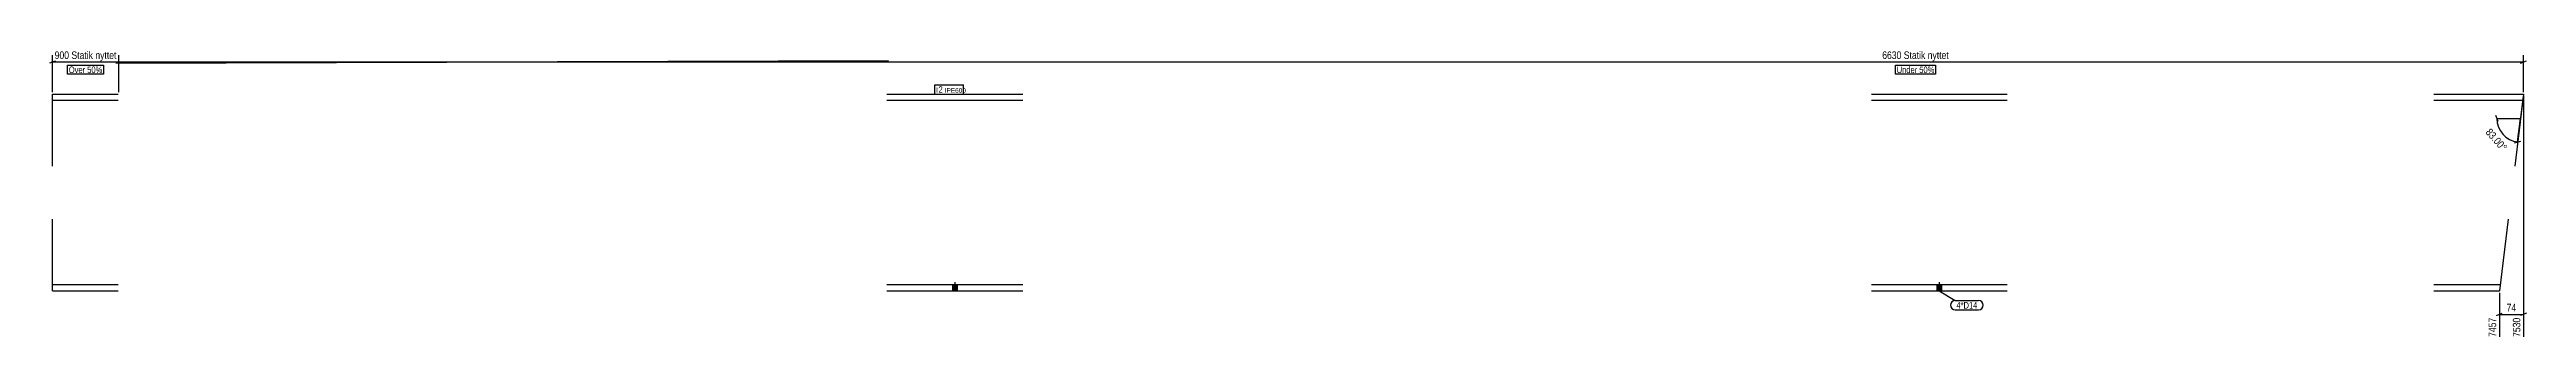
# Model space of a CAD drawing. Header units: millimetres. Extents: x 18 to 21592, y 13 to 894.
# Drawn here: x 18 to 7566, y 13 to 894 of the extents above; entities that cross this region are included whole.
import ezdxf

# ---------------------------------------------------------------- set-up
doc = ezdxf.new("R2010")
doc.units = ezdxf.units.MM
for name, color, linetype in [('MÅLSÆTNING', 7, 'Continuous'), ('STÅL', 7, 'Continuous'), ('TEKST', 7, 'Continuous')]:
    doc.layers.add(name, color=color, linetype=linetype)
doc.styles.add('Arial Narrow', font='ARIALN.TTF', dxfattribs={"height": 0.2})

msp = doc.modelspace()

# ---------------------------------------------------------------- hatches: boundary and pattern name
at = {"layer": 'STÅL', "linetype": 'Continuous'}
for points in [[(2770, 158.1), (2784, 158.1), (2784, 177.1), (2770, 177.1)], [(2770, 158.1), (2784, 158.1), (2784, 177.1), (2770, 177.1)], [(5770, 158.1), (5784, 158.1), (5784, 177.1), (5770, 177.1)], [(5770, 158.1), (5784, 158.1), (5784, 177.1), (5770, 177.1)]]:
    msp.add_hatch(color=3, dxfattribs=at).paths.add_polyline_path(points)

# ---------------------------------------------------------------- linework, layer by layer
at = {"layer": 'MÅLSÆTNING', "color": 7, "linetype": 'Continuous'}
for p, q in [((36, 859.9), (18, 852.7)), ((27, 764.1), (27, 877.6)), ((27, 856.3), (228.8, 856.3)), ((2574.8, 859.9), (219.8, 852.7)), ((219.8, 852.7), (2574.8, 859.9)), ((228.8, 764.3), (228.8, 877.6)), ((228.8, 764.3), (228.8, 877.6)), ((228.8, 856.3), (7557.5, 856.3)), ((7548.5, 852.7), (7566.5, 859.9)), ((7557.5, 764.1), (7557.5, 877.6)), ((7480, 674.9), (7472.8, 692.9)), ((7476.4, 683.9), (7548.4, 683.9)), ((7556.7, 752.1), (7539.6, 612.5)), ((7539.6, 612.5), (7548.4, 683.9)), ((7557.5, 752.1), (7557.5, 18)), ((7530.2, 610), (7548.9, 614.9)), ((7483.8, 152.1), (7483.8, 18)), ((7474.8, 83.1), (7492.8, 90.3)), ((7483.8, 86.7), (7557.5, 86.7)), ((7566.5, 90.3), (7548.5, 83.1))]:
    msp.add_line(p, q, dxfattribs=at)
msp.add_arc((7548.4, 683.9), 72, 180, 263, dxfattribs=at)
at = {"layer": 'STÅL', "color": 2, "linetype": 'Continuous'}
for p, q in [((27, 539.1), (27, 758.1)), ((27, 758.1), (227, 758.1)), ((2570, 758.1), (2984, 758.1)), ((5570, 758.1), (5984, 758.1)), ((7283.8, 758.1), (7557.5, 758.1)), ((7557.5, 758.1), (7530.6, 539.1)), ((227, 739.1), (27, 739.1)), ((2984, 739.1), (2570, 739.1)), ((5984, 739.1), (5570, 739.1)), ((7555.1, 739.1), (7283.8, 739.1)), ((27, 158.1), (27, 377.1)), ((7510.7, 377.1), (7483.8, 158.1)), ((227, 177.1), (27, 177.1)), ((27, 158.1), (227, 158.1)), ((2984, 177.1), (2570, 177.1)), ((2570, 158.1), (2984, 158.1)), ((5984, 177.1), (5570, 177.1)), ((5570, 158.1), (5984, 158.1)), ((7486.1, 177.1), (7283.8, 177.1)), ((7283.8, 158.1), (7483.8, 158.1))]:
    msp.add_line(p, q, dxfattribs=at)
at = {"layer": 'STÅL', "color": 3, "linetype": 'Continuous'}
for p, q in [((2770, 177.1), (2770, 158.1)), ((2770, 177.1), (2770, 158.1)), ((2777, 185.1), (2777, 158.1)), ((2777, 185.1), (2777, 158.1)), ((2784, 177.1), (2784, 158.1)), ((2784, 177.1), (2784, 158.1)), ((5770, 177.1), (5770, 158.1)), ((5770, 177.1), (5770, 158.1)), ((5777, 185.1), (5777, 158.1)), ((5777, 185.1), (5777, 158.1)), ((5784, 177.1), (5784, 158.1)), ((5784, 177.1), (5784, 158.1))]:
    msp.add_line(p, q, dxfattribs=at)

# ---------------------------------------------------------------- next in the draw order: wipeouts: each hides what was drawn before it
at = {"color": 0}
for points, layer in [([(227, 860.8), (227, 894.4), (28.8, 894.4), (28.8, 860.8)], 'MÅLSÆTNING'), ([(5811.1, 860.8), (5811.1, 894.4), (5598.3, 894.4), (5598.3, 860.8)], 'MÅLSÆTNING'), ([(7492, 575.1), (7517.1, 597.4), (7458.7, 663.5), (7433.5, 641.2)], 'MÅLSÆTNING'), ([(7540, 91.2), (7540, 124.8), (7501.2, 124.8), (7501.2, 91.2)], 'MÅLSÆTNING'), ([(2739.9, 762.3), (2739.9, 783.3), (2719.5, 783.3), (2719.5, 762.3)], 'TEKST'), ([(5893.1, 104.4), (5893.1, 125.4), (5829.2, 125.4), (5829.2, 104.4)], 'TEKST')]:
    msp.add_wipeout(points, dxfattribs=at).dxf.layer = layer

# ---------------------------------------------------------------- next in the draw order: texts
at = {"layer": 'MÅLSÆTNING', "color": 3, "style": 'Arial Narrow'}
msp.add_text('83.00°', height=22.91, rotation=-48.50088, dxfattribs=at).set_placement((7440.3, 640.8))

# ---------------------------------------------------------------- next in the draw order: wipeouts: each hides what was drawn before it
at = {"color": 0, "linetype": 'Continuous'}
for points in [[(179, 822.5), (179, 843.5), (76.7, 843.5), (76.7, 822.5)], [(5762.3, 822.5), (5762.3, 843.5), (5647.2, 843.5), (5647.2, 822.5)], [(7479, 81.3), (7445.4, 81.3), (7445.4, 13.2), (7479, 13.2)], [(7552.7, 81.3), (7519.1, 81.3), (7519.1, 13.2), (7552.7, 13.2)]]:
    msp.add_wipeout(points, dxfattribs=at).dxf.layer = 'MÅLSÆTNING'
at = {"color": 0}
for points in [[(2739.9, 762.3), (2739.9, 783.3), (2719.5, 783.3), (2719.5, 762.3)], [(5893.1, 104.4), (5893.1, 125.4), (5829.2, 125.4), (5829.2, 104.4)]]:
    msp.add_wipeout(points, dxfattribs=at).dxf.layer = 'TEKST'

# ---------------------------------------------------------------- next in the draw order: linework, layer by layer
at = {"layer": 'TEKST', "color": 7, "linetype": 'Continuous'}
for p, q in [((5776.8, 158.1), (5825.6, 129)), ((5825.6, 129), (5896.7, 129)), ((5825.6, 100.8), (5896.7, 100.8))]:
    msp.add_line(p, q, dxfattribs=at)
for centre, start, end in [((5825.6, 114.9), 90, 270), ((5896.7, 114.9), 270, 90)]:
    msp.add_arc(centre, 14.1, start, end, dxfattribs=at)

# ---------------------------------------------------------------- next in the draw order: texts
at = {"layer": 'MÅLSÆTNING', "color": 3, "style": 'Arial Narrow'}
msp.add_text('74', height=22.91, dxfattribs=at).set_placement((7506, 96))
at = {"layer": 'MÅLSÆTNING', "color": 3, "linetype": 'Continuous', "style": 'Arial Narrow'}
for s, p in [('7457', (7474.2, 18)), ('7530', (7547.9, 18))]:
    msp.add_text(s, height=22.91, rotation=90.00021, dxfattribs=at).set_placement(p)
at = {"layer": 'TEKST', "color": 3, "style": 'Arial Narrow'}
msp.add_text('4*D14', height=20.04, dxfattribs=at).set_placement((5829.2, 104.4))

# ---------------------------------------------------------------- next in the draw order: wipeouts: each hides what was drawn before it
at = {"color": 0, "linetype": 'Continuous'}
for points in [[(179, 822.5), (179, 843.5), (76.7, 843.5), (76.7, 822.5)], [(5762.3, 822.5), (5762.3, 843.5), (5647.2, 843.5), (5647.2, 822.5)]]:
    msp.add_wipeout(points, dxfattribs=at).dxf.layer = 'MÅLSÆTNING'
at = {"color": 0}
msp.add_wipeout([(2800.2, 762.3), (2800.2, 777.3), (2746.2, 777.3), (2746.2, 762.3)], dxfattribs=at).dxf.layer = 'TEKST'

# ---------------------------------------------------------------- next in the draw order: linework, layer by layer
at = {"layer": 'MÅLSÆTNING', "color": 7, "linetype": 'Continuous'}
for points in [[(73.1, 818.9), (73.1, 847.1), (182.6, 847.1), (182.6, 818.9), (73.1, 818.9)], [(5643.6, 818.9), (5643.6, 847.1), (5765.9, 847.1), (5765.9, 818.9), (5643.6, 818.9)]]:
    msp.add_lwpolyline(points, close=True, dxfattribs=at)

# ---------------------------------------------------------------- next in the draw order: texts
at = {"layer": 'MÅLSÆTNING', "color": 3, "style": 'Arial Narrow'}
for s, p in [('900 Statik nyttet', (33.6, 865.6)), ('6630 Statik nyttet', (5603.1, 865.6))]:
    msp.add_text(s, height=22.906, dxfattribs=at).set_placement(p)
at = {"layer": 'MÅLSÆTNING', "color": 7, "linetype": 'Continuous', "style": 'Arial Narrow'}
for s, p in [('Over 50%', (76.7, 822.5)), ('Under 50%', (5647.2, 822.5))]:
    msp.add_text(s, height=20.04, dxfattribs=at).set_placement(p)

# ---------------------------------------------------------------- next in the draw order: wipeouts: each hides what was drawn before it
at = {"color": 0}
msp.add_wipeout([(2800.2, 762.3), (2800.2, 777.3), (2746.2, 777.3), (2746.2, 762.3)], dxfattribs=at).dxf.layer = 'TEKST'

# ---------------------------------------------------------------- next in the draw order: linework, layer by layer
at = {"layer": 'TEKST', "color": 7, "linetype": 'Continuous'}
for p, q in [((2715.9, 786.9), (2803.8, 786.9)), ((2715.9, 758.7), (2715.9, 786.9)), ((2715.9, 758.7), (2803.8, 758.7)), ((2803.8, 758.7), (2803.8, 786.9))]:
    msp.add_line(p, q, dxfattribs=at)

# ---------------------------------------------------------------- next in the draw order: texts
at = {"layer": 'TEKST', "color": 3, "style": 'Arial Narrow'}
for s, height, p in [('r2', 20.04, (2719.5, 762.3)), ('IPE600', 14.32, (2746.2, 762.3))]:
    msp.add_text(s, height=height, dxfattribs=at).set_placement(p)

doc.saveas('drawing.dxf')
